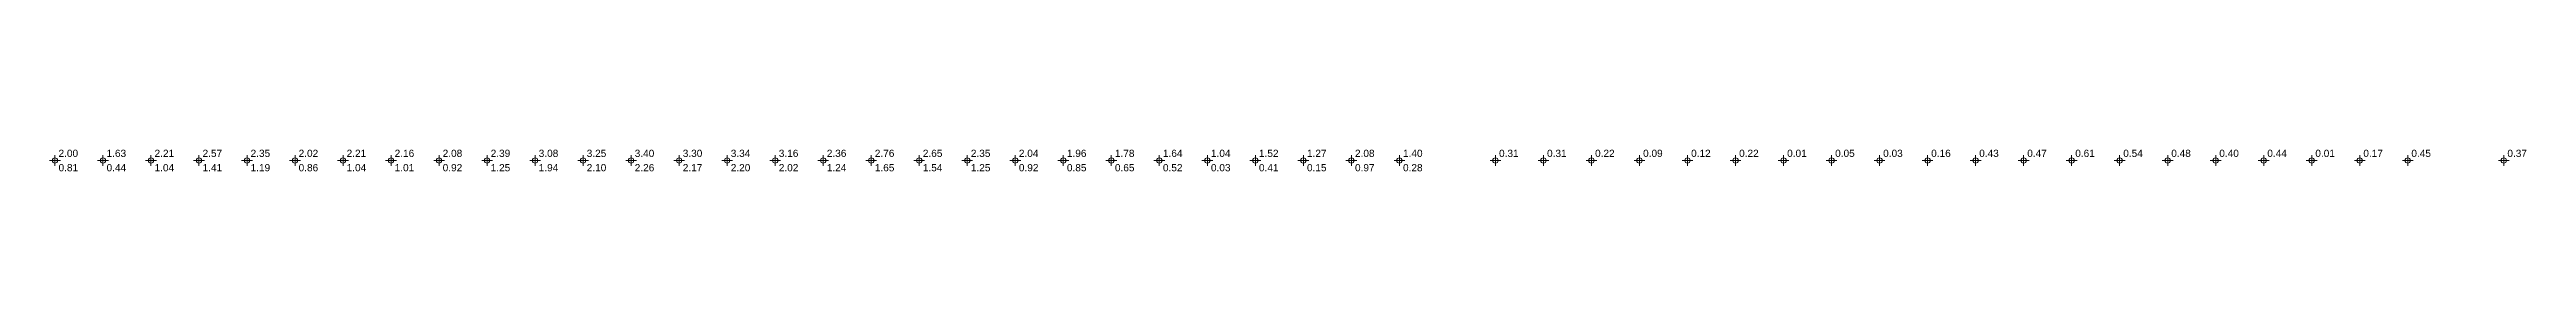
# Model space of a CAD drawing. Extents: x 64444 to 71224, y 9539 to 12461.
# Drawn here: x 64444 to 67024, y 11989 to 12011 of the extents above; entities that cross this region are included whole.
import ezdxf

# ---------------------------------------------------------------- set-up
doc = ezdxf.new("R2010")
doc.units = 0
doc.header["$MEASUREMENT"] = 0
doc.layers.get('0').update_dxf_attribs({"linetype": 'CONTINUOUS'})
doc.layers.add('scalars', color=7, linetype='CONTINUOUS', lineweight=9)
doc.styles.get("Standard").update_dxf_attribs({"font": 'arial.ttf'})

# ---------------------------------------------------------------- blocks, each defined once
blk = doc.blocks.new('SYMBOL')
at = {"color": 0}
for points in [[(-0.75, 0, 0), (0.75, 0, 0)], [(0, -0.75, 0), (0, 0.75, 0)]]:
    blk.add_polyline3d(points, dxfattribs=at)
blk.add_circle((0, 0), 0.375, dxfattribs=at)
for tag, p in [('VAL1', (0.5, 0.5)), ('VAL2', (0.5, -1.5))]:
    blk.add_attdef(tag, p, '', height=1, dxfattribs=at)

msp = doc.modelspace()

# ---------------------------------------------------------------- block references
at = {"layer": 'scalars', "xscale": 7.5, "yscale": 7.5}
for p, values in [((64450, 12000), {'VAL2': '0.81', 'VAL1': '2.00'}), ((64500, 12000), {'VAL2': '0.44', 'VAL1': '1.63'}), ((64550, 12000), {'VAL2': '1.04', 'VAL1': '2.21'}), ((64600, 12000), {'VAL2': '1.41', 'VAL1': '2.57'}), ((64650, 12000), {'VAL2': '1.19', 'VAL1': '2.35'}), ((64700, 12000), {'VAL2': '0.86', 'VAL1': '2.02'}), ((64750, 12000), {'VAL2': '1.04', 'VAL1': '2.21'}), ((64800, 12000), {'VAL2': '1.01', 'VAL1': '2.16'}), ((64850, 12000), {'VAL2': '0.92', 'VAL1': '2.08'}), ((64900, 12000), {'VAL2': '1.25', 'VAL1': '2.39'}), ((64950, 12000), {'VAL2': '1.94', 'VAL1': '3.08'}), ((65000, 12000), {'VAL2': '2.10', 'VAL1': '3.25'}), ((65050, 12000), {'VAL2': '2.26', 'VAL1': '3.40'}), ((65100, 12000), {'VAL2': '2.17', 'VAL1': '3.30'}), ((65150, 12000), {'VAL2': '2.20', 'VAL1': '3.34'}), ((65200, 12000), {'VAL2': '2.02', 'VAL1': '3.16'}), ((65250, 12000), {'VAL2': '1.24', 'VAL1': '2.36'}), ((65300, 12000), {'VAL2': '1.65', 'VAL1': '2.76'}), ((65350, 12000), {'VAL2': '1.54', 'VAL1': '2.65'}), ((65400, 12000), {'VAL2': '1.25', 'VAL1': '2.35'}), ((65450, 12000), {'VAL2': '0.92', 'VAL1': '2.04'}), ((65500, 12000), {'VAL2': '0.85', 'VAL1': '1.96'}), ((65550, 12000), {'VAL2': '0.65', 'VAL1': '1.78'}), ((65600, 12000), {'VAL2': '0.52', 'VAL1': '1.64'}), ((65650, 12000), {'VAL2': '0.03', 'VAL1': '1.04'}), ((65700, 12000), {'VAL2': '0.41', 'VAL1': '1.52'}), ((65750, 12000), {'VAL2': '0.15', 'VAL1': '1.27'}), ((65800, 12000), {'VAL2': '0.97', 'VAL1': '2.08'}), ((65850, 12000), {'VAL2': '0.28', 'VAL1': '1.40'})]:
    msp.add_blockref('SYMBOL', p, dxfattribs=at).add_auto_attribs(values)
at = {"layer": 'scalars'}
ref = msp.add_blockref('SYMBOL', (65950, 12000), dxfattribs=dict(at, xscale=7.5, yscale=7.5))
ref.add_attrib('VAL1', '0.31', (65953.75, 12003.75), dxfattribs={"layer": '0', "color": 0, "height": 7.5})
ref = msp.add_blockref('SYMBOL', (66000, 12000), dxfattribs=dict(at, xscale=7.5, yscale=7.5))
ref.add_attrib('VAL1', '0.31', (66003.75, 12003.75), dxfattribs={"layer": '0', "color": 0, "height": 7.5})
ref = msp.add_blockref('SYMBOL', (66050, 12000), dxfattribs=dict(at, xscale=7.5, yscale=7.5))
ref.add_attrib('VAL1', '0.22', (66053.75, 12003.75), dxfattribs={"layer": '0', "color": 0, "height": 7.5})
ref = msp.add_blockref('SYMBOL', (66100, 12000), dxfattribs=dict(at, xscale=7.5, yscale=7.5))
ref.add_attrib('VAL1', '0.09', (66103.75, 12003.75), dxfattribs={"layer": '0', "color": 0, "height": 7.5})
ref = msp.add_blockref('SYMBOL', (66150, 12000), dxfattribs=dict(at, xscale=7.5, yscale=7.5))
ref.add_attrib('VAL1', '0.12', (66153.75, 12003.75), dxfattribs={"layer": '0', "color": 0, "height": 7.5})
ref = msp.add_blockref('SYMBOL', (66200, 12000), dxfattribs=dict(at, xscale=7.5, yscale=7.5))
ref.add_attrib('VAL1', '0.22', (66203.75, 12003.75), dxfattribs={"layer": '0', "color": 0, "height": 7.5})
ref = msp.add_blockref('SYMBOL', (66250, 12000), dxfattribs=dict(at, xscale=7.5, yscale=7.5))
ref.add_attrib('VAL1', '0.01', (66253.75, 12003.75), dxfattribs={"layer": '0', "color": 0, "height": 7.5})
ref = msp.add_blockref('SYMBOL', (66300, 12000), dxfattribs=dict(at, xscale=7.5, yscale=7.5))
ref.add_attrib('VAL1', '0.05', (66303.75, 12003.75), dxfattribs={"layer": '0', "color": 0, "height": 7.5})
ref = msp.add_blockref('SYMBOL', (66350, 12000), dxfattribs=dict(at, xscale=7.5, yscale=7.5))
ref.add_attrib('VAL1', '0.03', (66353.75, 12003.75), dxfattribs={"layer": '0', "color": 0, "height": 7.5})
ref = msp.add_blockref('SYMBOL', (66400, 12000), dxfattribs=dict(at, xscale=7.5, yscale=7.5))
ref.add_attrib('VAL1', '0.16', (66403.75, 12003.75), dxfattribs={"layer": '0', "color": 0, "height": 7.5})
ref = msp.add_blockref('SYMBOL', (66450, 12000), dxfattribs=dict(at, xscale=7.5, yscale=7.5))
ref.add_attrib('VAL1', '0.43', (66453.75, 12003.75), dxfattribs={"layer": '0', "color": 0, "height": 7.5})
ref = msp.add_blockref('SYMBOL', (66500, 12000), dxfattribs=dict(at, xscale=7.5, yscale=7.5))
ref.add_attrib('VAL1', '0.47', (66503.75, 12003.75), dxfattribs={"layer": '0', "color": 0, "height": 7.5})
ref = msp.add_blockref('SYMBOL', (66550, 12000), dxfattribs=dict(at, xscale=7.5, yscale=7.5))
ref.add_attrib('VAL1', '0.61', (66553.75, 12003.75), dxfattribs={"layer": '0', "color": 0, "height": 7.5})
ref = msp.add_blockref('SYMBOL', (66600, 12000), dxfattribs=dict(at, xscale=7.5, yscale=7.5))
ref.add_attrib('VAL1', '0.54', (66603.75, 12003.75), dxfattribs={"layer": '0', "color": 0, "height": 7.5})
ref = msp.add_blockref('SYMBOL', (66650, 12000), dxfattribs=dict(at, xscale=7.5, yscale=7.5))
ref.add_attrib('VAL1', '0.48', (66653.75, 12003.75), dxfattribs={"layer": '0', "color": 0, "height": 7.5})
ref = msp.add_blockref('SYMBOL', (66700, 12000), dxfattribs=dict(at, xscale=7.5, yscale=7.5))
ref.add_attrib('VAL1', '0.40', (66703.75, 12003.75), dxfattribs={"layer": '0', "color": 0, "height": 7.5})
ref = msp.add_blockref('SYMBOL', (66750, 12000), dxfattribs=dict(at, xscale=7.5, yscale=7.5))
ref.add_attrib('VAL1', '0.44', (66753.75, 12003.75), dxfattribs={"layer": '0', "color": 0, "height": 7.5})
ref = msp.add_blockref('SYMBOL', (66800, 12000), dxfattribs=dict(at, xscale=7.5, yscale=7.5))
ref.add_attrib('VAL1', '0.01', (66803.75, 12003.75), dxfattribs={"layer": '0', "color": 0, "height": 7.5})
ref = msp.add_blockref('SYMBOL', (66850, 12000), dxfattribs=dict(at, xscale=7.5, yscale=7.5))
ref.add_attrib('VAL1', '0.17', (66853.75, 12003.75), dxfattribs={"layer": '0', "color": 0, "height": 7.5})
ref = msp.add_blockref('SYMBOL', (66900, 12000), dxfattribs=dict(at, xscale=7.5, yscale=7.5))
ref.add_attrib('VAL1', '0.45', (66903.75, 12003.75), dxfattribs={"layer": '0', "color": 0, "height": 7.5})
ref = msp.add_blockref('SYMBOL', (67000, 12000), dxfattribs=dict(at, xscale=7.5, yscale=7.5))
ref.add_attrib('VAL1', '0.37', (67003.75, 12003.75), dxfattribs={"layer": '0', "color": 0, "height": 7.5})

doc.saveas('drawing.dxf')
